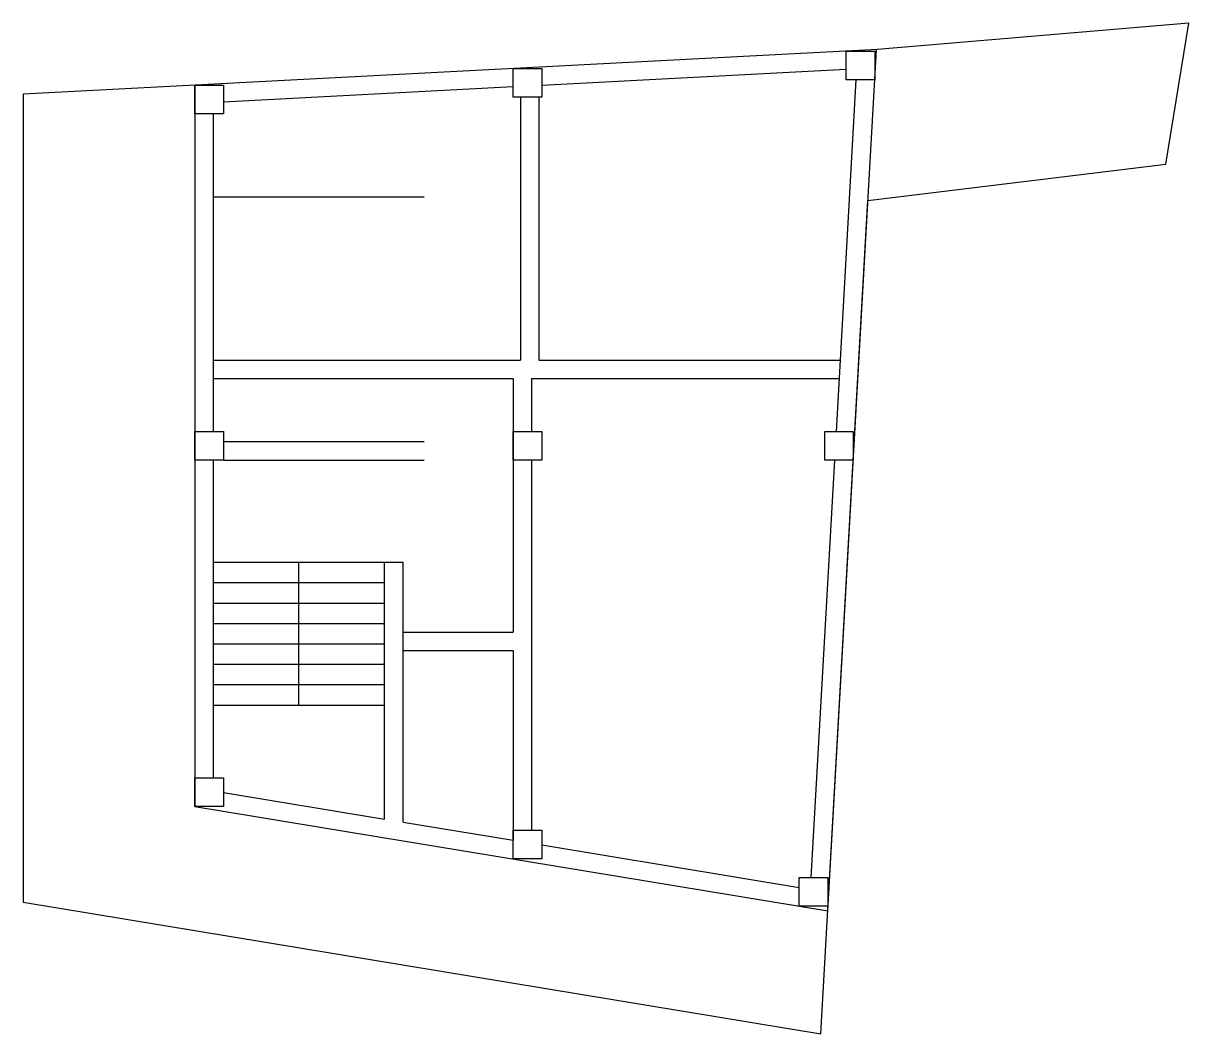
# Model space of a CAD drawing. Header units: inches. Extents: x 21707 to 1971361, y -855114 to -7342.
# Drawn here: x 27634 to 28205, y -12014 to -11519 of the extents above; entities that cross this region are included whole.
import ezdxf

# ---------------------------------------------------------------- set-up
doc = ezdxf.new("R2010")
doc.units = ezdxf.units.IN
doc.header["$LTSCALE"] = 0.5
doc.header["$MEASUREMENT"] = 0
doc.layers.add('Toilet', color=7, linetype='Continuous', lineweight=25)

msp = doc.modelspace()

# ---------------------------------------------------------------- linework, layer by layer
at = {"layer": 'Toilet'}
for p, q in [((28027.74, -11953.63), (28051.52, -11531.71)), ((28036.69, -11541.49), (27887.63, -11549.24)), ((27717.63, -11549.07), (27717.63, -11902.48)), ((28031.96, -11718.77), (28041.67, -11546.48)), ((27873.63, -11549.97), (27731.63, -11557.35)), ((27877.16, -11554.96), (27877.16, -11683.77)), ((27886.16, -11554.96), (27886.16, -11683.77)), ((27726.63, -11563.07), (27726.63, -11718.77)), ((27726.63, -11603.77), (27830.05, -11603.77)), ((27726.63, -11683.77), (27877.16, -11683.77)), ((27886.16, -11683.77), (28033.93, -11683.77)), ((27726.63, -11692.77), (27873.63, -11692.77)), ((27873.63, -11692.77), (27873.63, -11817.18)), ((27882.63, -11692.77), (27882.63, -11718.77)), ((27882.63, -11692.77), (28033.43, -11692.77)), ((27731.63, -11723.77), (27830.05, -11723.77)), ((27726.63, -11732.77), (27726.63, -11888.48)), ((27731.63, -11732.77), (27830.05, -11732.77)), ((27882.63, -11732.77), (27882.63, -11914.21)), ((28019.65, -11937.32), (28031.17, -11732.77)), ((27726.63, -11782.84), (27810.63, -11782.84)), ((27768.63, -11852.84), (27768.63, -11782.84)), ((27810.63, -11908.7), (27810.63, -11782.84)), ((27810.63, -11782.84), (27819.63, -11782.84)), ((27819.63, -11910.18), (27819.63, -11782.84)), ((27726.63, -11792.84), (27810.63, -11792.84)), ((27726.63, -11802.84), (27810.63, -11802.84)), ((27726.63, -11812.84), (27810.63, -11812.84)), ((27819.63, -11817.18), (27873.63, -11817.18)), ((27726.63, -11822.84), (27810.63, -11822.84)), ((27819.63, -11826.18), (27873.63, -11826.18)), ((27873.63, -11826.18), (27873.63, -11919.09)), ((27726.63, -11832.84), (27810.63, -11832.84)), ((27726.63, -11842.84), (27810.63, -11842.84)), ((27726.63, -11852.84), (27810.63, -11852.84)), ((27731.63, -11895.67), (27810.63, -11908.7)), ((27717.63, -11902.48), (28027.74, -11953.63)), ((27819.63, -11910.18), (27873.63, -11919.09)), ((27887.63, -11921.4), (28013.74, -11942.2))]:
    msp.add_line(p, q, dxfattribs=at)
for points in [[(28047.36, -11605.53), (28193.29, -11587.87), (28204.52, -11518.78), (28052.06, -11531.68), (27633.63, -11553.44), (27633.63, -11949.44), (28024.35, -12013.88)], [(28036.69, -11532.48), (28050.69, -11532.48), (28050.69, -11546.48), (28036.69, -11546.48)], [(27873.63, -11540.96), (27887.63, -11540.96), (27887.63, -11554.96), (27873.63, -11554.96)], [(27717.63, -11549.07), (27731.63, -11549.07), (27731.63, -11563.07), (27717.63, -11563.07)], [(27717.63, -11718.77), (27731.63, -11718.77), (27731.63, -11732.77), (27717.63, -11732.77)], [(27873.63, -11718.77), (27887.63, -11718.77), (27887.63, -11732.77), (27873.63, -11732.77)], [(28026.19, -11718.77), (28040.19, -11718.77), (28040.19, -11732.77), (28026.19, -11732.77)], [(27717.63, -11888.48), (27731.63, -11888.48), (27731.63, -11902.48), (27717.63, -11902.48)], [(27873.63, -11914.21), (27887.63, -11914.21), (27887.63, -11928.21), (27873.63, -11928.21)], [(28013.74, -11937.32), (28027.74, -11937.32), (28027.74, -11951.32), (28013.74, -11951.32)]]:
    msp.add_lwpolyline(points, close=True, dxfattribs=at)

doc.saveas('drawing.dxf')
